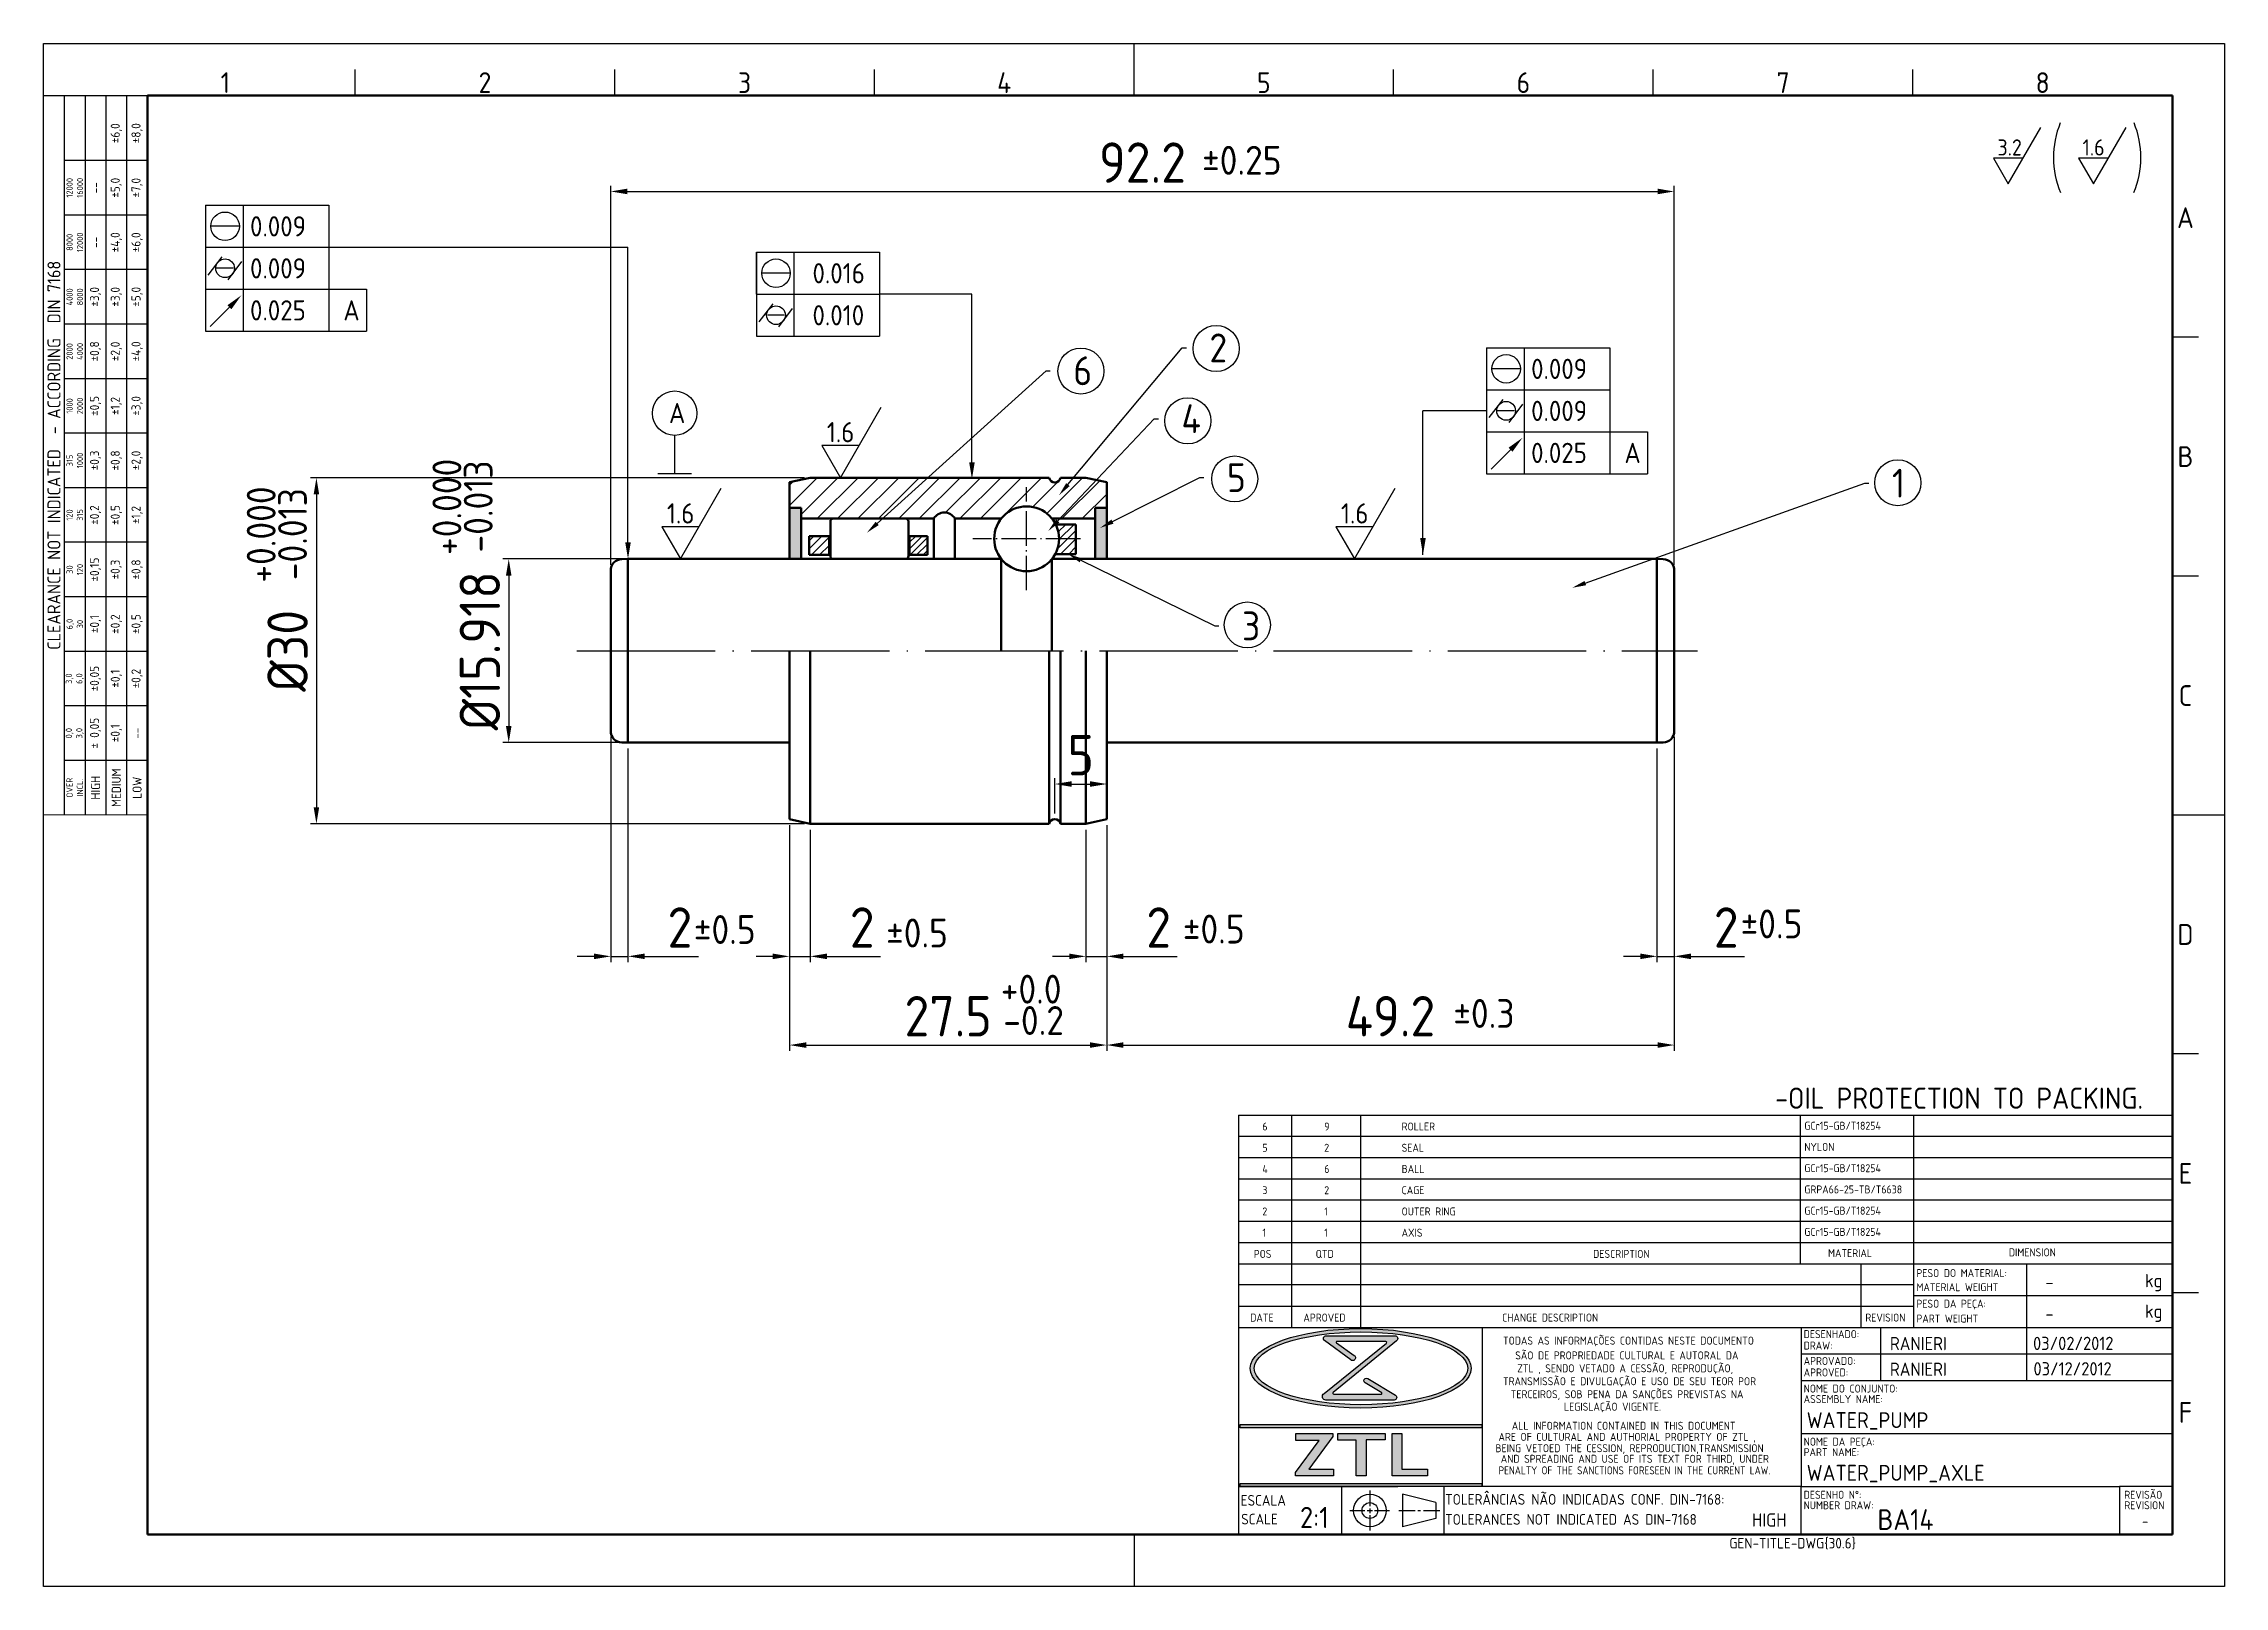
# Model space of a CAD drawing. Extents: x 8 to 197, y 6 to 139.
import ezdxf
from ezdxf import colors
from ezdxf.entities.mleader import LeaderData, LeaderLine
from ezdxf.enums import TextEntityAlignment as Align
from ezdxf.math import Vec2, Vec3

# ---------------------------------------------------------------- set-up
doc = ezdxf.new("R2010")
doc.units = 0
doc.header["$LTSCALE"] = 0.5
doc.linetypes.add('ACAD_ISO04W100', pattern=[30, 24, -3, 0, -3])
doc.layers.get('0').update_dxf_attribs({"linetype": 'CONTINUOUS'})
doc.layers.get('Defpoints').update_dxf_attribs({"linetype": 'CONTINUOUS'})
for name, color, linetype, lineweight in [('AM_0', 7, 'CONTINUOUS', 50), ('AM_5', 3, 'CONTINUOUS', 25), ('AM_7', 4, 'ACAD_ISO04W100', 25), ('AM_8', 1, 'CONTINUOUS', 25), ('AM_BOR', 7, 'CONTINUOUS', 50)]:
    doc.layers.add(name, color=color, linetype=linetype, lineweight=lineweight)
doc.styles.add('ACISOTS', font='isocp.shx', dxfattribs={"height": 1})
doc.styles.get("Standard").update_dxf_attribs({"font": 'ISOCP.SHX'})
doc.dimstyles.new('AM_ISO', dxfattribs={"dimtxt": 3.5, "dimasz": 2.5, "dimexe": 1, "dimexo": 1, "dimgap": 1.5, "dimtad": 1, "dimdsep": 46, "dimtxsty": 'Standard', "dimcen": 0, "dimclrd": 256, "dimclre": 256, "dimclrt": 2, "dimadec": 0, "dimazin": 2, "dimtp": 0.1, "dimtm": 0.1, "dimtfac": 0.71, "dimtdec": 3, "dimtmove": 0, "dimatfit": 3, "dimfxl": 1, "dimlwd": -1, "dimlwe": -1, "dimarcsym": 0})

msp = doc.modelspace()

# ---------------------------------------------------------------- texts
at = {"layer": 'AM_5', "attachment_point": 1}
for s, insert, char_height in [('%%P0.25', (108.8032921723028, 130.4569867322251), 2.5), ('3.2', (177.7563078477225, 131.0225542291044), 1.4), ('1.6', (185.1326257128083, 131.0225542291044), 1.4), ('0.009', (26.27810101952079, 124.3614228850319), 1.75), ('0.009', (26.27810101952079, 120.7214228850319), 1.75), (' 0.016', (74.03426451113646, 120.2960186366571), 1.75), ('0.025', (26.27810101952079, 117.0814228850318), 1.75), ('A', (34.36712532706369, 117.0814228850318), 1.75), (' 0.010', (74.03426451113646, 116.6560186366571), 1.75), ('0.009', (137.3284485435117, 112.0104372091782), 1.75), ('A', (62.59452670687708, 108.1821433010568), 1.75), ('0.009', (137.3284485435117, 108.3704372091781), 1.75), ('1.6', (76.2763347908774, 106.5251211214934), 1.75), ('0.025', (137.3284485435117, 104.7304372091781), 1.75), ('A', (145.4174728510546, 104.7304372091781), 1.75), ('1.6', (62.41116098666143, 99.48412112149339), 1.75), ('1.6', (120.8419199739301, 99.4841211214934), 1.75), ('%%P0.5', (155.4880163855811, 64.28978436234097), 2.5), ('%%P0.5', (64.74492032600553, 63.80516672379923), 2.5), ('%%P0.5', (81.41168985488834, 63.50233867686245), 2.5), ('%%P0.5', (107.1342146372181, 63.84205376674042), 2.5), ('+0.0', (91.35685680925519, 58.6364273880577), 2.5), ('-0.2', (91.57313150101481, 55.92023172510021), 2.5), ('%%P0.3', (130.5812386270052, 56.52911885602025), 2.5)]:
    msp.add_mtext_dynamic_manual_height_columns(s, width=5.488309595672263, gutter_width=10, heights=[0], dxfattribs=dict(at, insert=insert, char_height=char_height))
at = {"layer": 'AM_5', "char_height": 2.5, "attachment_point": 1, "rotation": 90}
for s, insert in [('+0.000', (42.09177153216024, 95.00885684860499)), ('-0.013', (44.80796719511773, 95.22513154036461)), ('+0.000', (25.99530552220619, 92.61012238572995)), ('-0.013', (28.71150118516368, 92.82639707748957))]:
    msp.add_mtext_dynamic_manual_height_columns(s, width=5.488309595672263, gutter_width=10, heights=[0], dxfattribs=dict(at, insert=insert))
at = {"layer": 'AM_8'}
msp.add_text('-OIL PROTECTION TO PACKING.', height=1.84, dxfattribs=at).set_placement((158.4804960760518, 47.01842981337213))
at = {"layer": 'AM_8', "color": 135}
for s, height, p in [('6', 0.69, (114.0325119094236, 45.14001989485665)), ('9', 0.69, (119.3978602638408, 45.14001989485665)), ('                    ROLLER', 0.69, (118.2150162865091, 45.14001989485665)), ('GCr15-GB/T18254', 0.69, (161.0153195075857, 45.20761983196834)), ('5', 0.69, (114.0325119094236, 43.30001989485666)), ('2', 0.69, (119.3978602638408, 43.30001989485666)), ('                    SEAL', 0.69, (118.2150162865091, 43.30001989485666)), ('NYLON', 0.69, (161.0153195075857, 43.36761983196836)), ('4', 0.69, (114.0325119094236, 41.46001989485667)), ('6', 0.69, (119.3978602638408, 41.46001989485667)), ('                    BALL', 0.69, (118.2150162865091, 41.46001989485667)), ('GCr15-GB/T18254', 0.69, (161.0153195075857, 41.52761983196836)), ('3', 0.69, (114.0325119094236, 39.62001989485667)), ('2', 0.69, (119.3978602638408, 39.62001989485667)), ('                    CAGE', 0.69, (118.2150162865091, 39.62001989485667)), ('GRPA66-25-TB/T6638', 0.69, (161.0153195075857, 39.68761983196838)), ('2', 0.69, (114.0325119094236, 37.78001989485666)), ('1', 0.69, (119.3978602638408, 37.78001989485666)), ('                    OUTER RING', 0.69, (118.2150162865091, 37.78001989485666)), ('GCr15-GB/T18254', 0.69, (161.0153195075857, 37.84761983196836)), ('1', 0.69, (114.0325119094236, 35.94001989485667)), ('1', 0.69, (119.3978602638408, 35.94001989485667)), ('                    AXIS', 0.69, (118.2150162865091, 35.94001989485667)), ('GCr15-GB/T18254', 0.69, (161.0153195075857, 36.00761983196836)), ('POS', 0.69, (113.2864005974834, 34.10001989485666)), ('QTD', 0.69, (118.6517489519006, 34.10001989485666)), ('                    DESCRIPTION', 0.69, (134.8159983630662, 34.10001989485666)), ('MATERIAL', 0.69, (163.0671274107165, 34.16761983196836)), ('DIMENSION', 0.69, (178.7430365623991, 34.23497949049347)), ('PESO DO MATERIAL:', 0.69, (170.7301563760274, 32.43867696353402)), ('kg', 1.15, (190.5474789785885, 31.55660522421314)), ('MATERIAL WEIGHT', 0.69, (170.7301563760274, 31.21661130233112)), ('PESO DA PEÇA:', 0.69, (170.7301563760274, 29.78685470618082)), ('DATE', 0.69, (112.9834336540465, 28.58001989485667)), ('APROVED', 0.69, (117.5910278191128, 28.58001989485667)), ('CHANGE DESCRIPTION', 0.69, (134.8159983630662, 28.58001989485667)), ('REVISION', 0.69, (166.3013414710558, 28.58001989485667)), ('PART WEIGHT', 0.69, (170.7301563760274, 28.49918909290581)), ('kg', 1.15, (190.5474789785885, 28.90340551248801)), ('TODAS AS INFORMAÇÕES CONTIDAS NESTE DOCUMENTO', 0.69, (134.8935154592509, 26.58434120918179)), ('DESENHADO:', 0.69, (160.9561282819266, 27.14987769989751)), ('DRAW:', 0.69, (160.9561282819266, 26.15741179324012)), ('SÃO DE PROPRIEDADE CULTURAL E AUTORAL DA', 0.69, (135.9502366404535, 25.30875776495711)), ('ZTL , SENDO VETADO A CESSÃO, REPRODUÇÃO,', 0.69, (136.1263571310663, 24.18624450188619)), ('APROVADO:', 0.69, (160.9561282819266, 24.82605504749112)), ('TRANSMISSÃO E DIVULGAÇÃO E USO DE SEU TEOR POR', 0.69, (134.8935154592509, 23.06373108340158)), ('TERCEIROS, SOB PENA DA SANÇÕES PREVISTAS NA', 0.69, (135.5627721150258, 21.94121766491698)), ('APROVED:', 0.69, (160.9561282819266, 23.83358914083372)), ('NOME DO CONJUNTO:', 0.69, (160.9561282819266, 22.42961318488754)), ('LEGISLAÇÃO VIGENTE.', 0.69, (140.1771218688278, 20.8603049097147)), ('ASSEMBLY NAME:', 0.69, (160.9561282819266, 21.52105296143884)), ('ARE OF CULTURAL AND AUTHORIAL PROPERTY OF ZTL ,', 0.69, (134.5030033646901, 18.24549503804773)), ('ALL INFORMATION CONTAINED IN THIS DOCUMENT', 0.69, (135.6543440346601, 19.20966897510784)), ('BEING VETOED THE CESSION, REPRODUCTION,TRANSMISSION', 0.69, (134.234156507879, 17.26379075053947)), ('AND SPREADING AND USE OF ITS TEXT FOR THIRD, UNDER', 0.69, (134.69974848874, 16.34645180895815)), ('NOME DA PEÇA:', 0.69, (160.9561282819266, 17.82961318488755)), ('PART NAME:', 0.69, (160.9561282819266, 16.92105296143884)), ('ESCALA', 0.9199999999999999, (112.1520351152951, 12.63103496350517)), ('TOLERÂNCIAS NÃO INDICADAS CONF. DIN-7168:', 0.9199999999999999, (129.8768951376144, 12.71671378337625)), ('DESENHO N%%d:', 0.69, (160.9561282819266, 13.22961318488755)), ('REVISÃO', 0.69, (188.7501153577017, 13.22961318488755)), ('SCALE', 0.9199999999999999, (112.1950105140358, 11.00548282222067)), ('2:1', 1.84, (117.2985575235823, 10.68656361687725)), ('TOLERANCES NOT INDICATED AS DIN-7168', 0.9199999999999999, (129.8768951376144, 10.9802414808772)), ('NUMBER DRAW:', 0.69, (160.9561282819266, 12.32105296143884)), ('REVISION', 0.69, (188.7501153577017, 12.32105296143884))]:
    msp.add_text(s, height=height, dxfattribs=at).set_placement(p)
at = {"layer": 'AM_8', "color": 135, "width": 0.95}
msp.add_text('PENALTY OF THE SANCTIONS FORESEEN IN THE CURRENT LAW.', height=0.69, dxfattribs=at).set_placement((134.5002835493976, 15.3447114365004))
at = {"layer": 'AM_8', "color": 135}
for p in [(181.9127016102684, 32.00119057640106), (181.9127016102684, 29.26440023861582)]:
    msp.add_attdef('-', text='', height=1.15, dxfattribs=at).set_placement(p, align=Align.MIDDLE_LEFT)
for tag, p, height in [('RANIERI', (168.4307541866868, 26.10305056861435), 1.15), ('03/02/2012', (180.8398987842437, 26.11662965397841), 1.15), ('RANIERI', (168.4298248954894, 23.8775579627152), 1.15), ('03/12/2012', (180.8768919941918, 23.91574579513883), 1.15), ('WATER_PUMP', (161.2160289440694, 19.35012329526743), 1.38), ('WATER_PUMP_AXLE', (161.2160289440694, 14.78503310864989), 1.38), ('BA14', (167.3548688121477, 10.52366307235633), 1.799111111111111)]:
    msp.add_attdef(tag, p, '', height=height, dxfattribs=at)
for tag, height, p in [('HIGH', 1.15, (157.9746708532161, 11.38973251684127)), ('-', 0.8995555555555556, (190.5595065464163, 11.28385728933194))]:
    msp.add_attdef(tag, text='', height=height, dxfattribs=at).set_placement(p, align=Align.MIDDLE_CENTER)
at = {"layer": 'AM_8', "color": 135, "style": 'ACISOTS'}
msp.add_attdef('GEN-TITLE-DWG{30.6}', (154.5160976434237, 8.918001705746688), '', height=0.9199999999999999, dxfattribs=at)

# ---------------------------------------------------------------- blocks, each defined once
blk = doc.blocks.new('A3 ZTL')
for p, q in [((19.56947162426601, 280.8219178082171), (19.56947162426601, 9.784735812133079)), ((401.174168297453, 280.8219178082171), (19.56947162426601, 280.8219178082171)), ((401.174168297453, 9.784735812133079), (401.174168297453, 280.8219178082171)), ((19.56947162426601, 9.784735812133079), (401.174168297453, 9.784735812133079))]:
    blk.add_line(p, q)
at = {"layer": 'AM_BOR', "color": 135, "lineweight": 25}
for p, q in [((0, 5.684341886080801e-14), (0, 290.6066536203501)), ((0, 290.6066536203501), (410.9589041095861, 290.6066536203501)), ((205.4794520547931, 280.8219178082171), (205.4794520547931, 290.6066536203501)), ((410.9589041095861, 290.6066536203501), (410.9589041095861, 5.684341886080801e-14)), ((58.70841487279802, 280.8219178082171), (58.70841487279802, 285.7142857142836)), ((107.632093933463, 280.8219178082171), (107.632093933463, 285.7142857142836)), ((156.555772994128, 280.8219178082171), (156.555772994128, 285.7142857142836)), ((254.4031311154581, 280.8219178082171), (254.4031311154581, 285.7142857142836)), ((303.326810176123, 280.8219178082171), (303.326810176123, 285.7142857142836)), ((352.250489236788, 280.8219178082171), (352.250489236788, 285.7142857142836)), ((3.913894324855534, 145.303326810175), (3.913894324853203, 280.8219178082171)), ((7.827788649706406, 280.8219178082171), (7.827788649708737, 145.3033268101751)), ((11.74168297455961, 280.8219178082171), (11.74168297456194, 145.3033268101751)), ((15.65557729941514, 145.3033268101751), (15.65557729941281, 280.8219178082171)), ((19.56947162426621, 268.5909980430509), (3.91389432485343, 268.5909980430507)), ((19.56947162426644, 258.3170254403113), (3.913894324853658, 258.3170254403111)), ((19.56947162426655, 248.0430528375717), (3.913894324853771, 248.0430528375713)), ((19.56947162426678, 237.7690802348319), (3.91389432485397, 237.7690802348317)), ((406.0665362035195, 235.3228962817988), (401.174168297453, 235.3228962817988)), ((19.56947162426701, 227.4951076320925), (3.913894324854198, 227.4951076320921)), ((19.56947162426712, 217.2211350293527), (3.913894324854311, 217.2211350293525)), ((19.56947162426735, 206.9471624266131), (3.913894324854539, 206.9471624266129)), ((19.56947162426746, 196.6731898238735), (3.913894324854652, 196.6731898238733)), ((406.0665362035195, 190.313111545987), (401.174168297453, 190.313111545987)), ((19.56947162426766, 186.3992172211339), (3.91389432485488, 186.3992172211337)), ((19.56947162426778, 176.1252446183943), (3.913894324854994, 176.1252446183938)), ((19.56947162426789, 165.8512720156544), (3.913894324855107, 165.8512720156542)), ((19.56947162426812, 155.5772994129149), (3.913894324855306, 155.5772994129146)), ((401.174168297453, 145.3033268101751), (410.9589041095861, 145.3033268101751)), ((406.0665362035195, 100.2935420743633), (401.174168297453, 100.2935420743633)), ((406.0665362035195, 55.28375733855154), (401.174168297453, 55.28375733855154)), ((205.4794520547931, 9.784735812133079), (205.4794520547931, 5.684341886080801e-14)), ((410.9589041095861, 5.684341886080801e-14), (0, 5.684341886080801e-14))]:
    blk.add_line(p, q, dxfattribs=at)
blk.add_lwpolyline([(19.56947162426835, 145.3033268101756), (2.347899652477281e-12, 145.3033268101749), (-2.546407529280259e-12, 280.8219178082169), (19.56947162426601, 280.8219178082171)], close=True, dxfattribs=at)
at = {"layer": 'AM_BOR', "color": 135, "lineweight": 25, "style": 'ACISOTS'}
for s, p in [('1', (34.24657534246552, 283.2681017612505)), ('2', (83.17025440313051, 283.2681017612505)), ('3', (132.0939334637955, 283.2681017612505)), ('4', (181.0176125244605, 283.2681017612505)), ('5', (229.9412915851255, 283.2681017612505)), ('6', (278.8649706457905, 283.2681017612505)), ('7', (327.7886497064555, 283.2681017612505)), ('8', (376.7123287671206, 283.2681017612505)), ('A', (403.6203522504863, 257.8277886497048)), ('B', (403.6203522504863, 212.8180039138928)), ('C', (403.6203522504863, 167.808219178081)), ('D', (403.6203522504863, 122.7984344422692)), ('E', (403.6203522504863, 77.78864970645742)), ('F', (403.6203522504863, 32.7788649706456))]:
    blk.add_text(s, height=3.9138943248532, dxfattribs=at).set_placement(p, align=Align.MIDDLE)
at = {"layer": 'AM_BOR', "color": 135, "lineweight": 25, "attachment_point": 5}
for s, insert, char_height, width, rotation in [('±6,0', (13.69863013698632, 273.7279843444209), 1.712328767123275, 10.27397260273965, 90.00000000000097), ('±8,0', (17.61252446183953, 273.7279843444209), 1.712328767123275, 10.27397260273965, 90.00000000000097), ('12000\\P16000', (5.870841487280257, 263.4540117416808), 1.17416829745596, 10.27397260273965, 90.00000000000097), ('--', (9.784735812133347, 263.454011741681), 1.712328767123275, 10.27397260273965, 90.00000000000097), ('±5,0', (13.69863013698655, 263.454011741681), 1.712328767123275, 10.27397260273965, 90.00000000000097), ('±7,0', (17.61252446183975, 263.4540117416813), 1.712328767123275, 10.27397260273965, 90.00000000000097), ('8000\\P12000', (5.870841487280369, 253.1800391389412), 1.17416829745596, 10.27397260273962, 90.00000000000097), ('±4,0', (13.69863013698677, 253.1800391389414), 1.712328767123275, 10.27397260273965, 90.00000000000097), ('±6,0', (17.61252446183997, 253.1800391389414), 1.712328767123275, 10.27397260273965, 90.00000000000097), ('--', (9.784735812133567, 253.1800391389414), 1.712328767123275, 10.27397260273965, 90.00000000000097), ('{\\Fisocp.shx|c0;CLEARANCE NOT INDICATED  - ACCORDING  DIN 7168}', (1.956947162427836, 213.0626223091959), 2.44618395303325, 135.518590998042, 90.00000000000095), ('4000\\P8000', (5.870841487280591, 242.9060665362016), 1.17416829745596, 10.27397260273965, 90.00000000000097), ('±3,0', (9.78473581213368, 242.9060665362016), 1.712328767123275, 10.27397260273965, 90.00000000000097), ('±3,0', (13.69863013698688, 242.9060665362018), 1.712328767123275, 10.27397260273965, 90.00000000000097), ('±5,0', (17.61252446184008, 242.9060665362018), 1.712328767123275, 10.27397260273965, 90.00000000000097), ('±0,8', (9.784735812133901, 232.632093933462), 1.712328767123275, 10.27397260273965, 90.00000000000097), ('±2,0', (13.6986301369871, 232.6320939334622), 1.712328767123275, 10.27397260273965, 90.00000000000097), ('±4,0', (17.61252446184031, 232.6320939334622), 1.712328767123275, 10.27397260273965, 90.00000000000097), ('2000\\P4000', (5.870841487280702, 232.632093933462), 1.17416829745596, 10.27397260273954, 90.00000000000097), ('1000\\P2000', (5.870841487280813, 222.3581213307224), 1.17416829745596, 10.27397260273965, 90.00000000000097), ('±0,5', (9.784735812134015, 222.3581213307224), 1.712328767123275, 10.27397260273965, 90.00000000000097), ('±1,2', (13.69863013698721, 222.3581213307226), 1.712328767123275, 10.27397260273965, 90.00000000000097), ('±3,0', (17.61252446184042, 222.3581213307226), 1.712328767123275, 10.27397260273965, 90.00000000000097), ('±0,3', (9.784735812134235, 212.0841487279828), 1.712328767123275, 10.27397260273965, 90.00000000000097), ('±0,8', (13.69863013698744, 212.0841487279828), 1.712328767123275, 10.27397260273965, 90.00000000000097), ('±2,0', (17.61252446184064, 212.084148727983), 1.712328767123275, 10.27397260273965, 90.00000000000097), ('315\\P1000', (5.870841487281035, 212.0841487279828), 1.17416829745596, 10.27397260273965, 90.00000000000097), ('120\\P315', (5.870841487281259, 201.8101761252432), 1.17416829745596, 10.27397260273965, 90.00000000000097), ('±0,2', (9.784735812134349, 201.8101761252432), 1.712328767123275, 10.27397260273965, 90.00000000000097), ('±0,5', (13.69863013698755, 201.8101761252432), 1.712328767123275, 10.27397260273965, 90.00000000000097), ('±1,2', (17.61252446184075, 201.8101761252432), 1.712328767123275, 10.27397260273965, 90.00000000000097), ('±0,15', (9.784735812134569, 191.5362035225036), 1.712328767123275, 10.27397260273965, 90.00000000000097), ('±0,3', (13.69863013698777, 191.5362035225036), 1.712328767123275, 10.27397260273965, 90.00000000000097), ('±0,8', (17.61252446184097, 191.5362035225036), 1.712328767123275, 10.27397260273965, 90.00000000000097), ('30\\P120', (5.870841487281481, 191.5362035225033), 1.17416829745596, 10.2739726027396, 90.00000000000097), ('6,0\\P30', (5.870841487281591, 181.2622309197637), 1.17416829745596, 10.27397260273965, 90.00000000000097), ('±0,1', (9.784735812134683, 181.262230919764), 1.712328767123275, 10.27397260273965, 90.00000000000097), ('±0,2', (13.69863013698788, 181.262230919764), 1.712328767123275, 10.27397260273965, 90.00000000000097), ('±0,5', (17.61252446184108, 181.262230919764), 1.712328767123275, 10.27397260273965, 90.00000000000097), ('±0,05', (9.784735812134903, 170.9882583170241), 1.712328767123275, 10.27397260273965, 90.00000000000097), ('±0,2', (17.61252446184131, 170.9882583170244), 1.712328767123275, 10.27397260273965, 90.00000000000097), ('3,0\\P6,0', (5.870841487281703, 170.9882583170241), 1.17416829745596, 10.27397260273965, 90.00000000000097), ('±0,1', (13.6986301369881, 170.9882583170244), 1.712328767123275, 10.27397260273965, 90.00000000000097), ('0,0\\P3,0', (5.870841487281815, 160.7142857142844), 1.17416829745596, 10.27397260273965, 90.00000000000097), ('± 0,05', (9.784735812135013, 160.7142857142845), 1.712328767123275, 10.27397260273965, 90.00000000000097), ('\\pt4.69206;±0,1', (13.69863013698822, 160.7142857142845), 1.712328767123275, 10.27397260273965, 90.00000000000097), ('--', (17.61252446184142, 160.7142857142846), 1.712328767123275, 10.27397260273965, 90.00000000000097), ('{\\Fisocp.shx|c0;OVER\\PINCL.}', (5.870841487282037, 150.4403131115448), 1.17416829745596, 10.27397260273965, 90.00000000000095), ('HIGH', (9.784735812135237, 150.440313111545), 1.712328767123275, 10.27397260273943, 90.00000000000095), ('MEDIUM', (13.69863013698844, 150.440313111545), 1.712328767123275, 10.2739726027396, 90.00000000000095), ('LOW', (17.61252446184175, 150.4403131115452), 1.712328767123275, 10.27397260273932, 90.00000000000095)]:
    blk.add_mtext(s, dxfattribs=dict(at, insert=insert, char_height=char_height, width=width, rotation=rotation))
blk = doc.blocks.new('*D53')
at = {"layer": 'AM_5', "transparency": 16777216}
for p, q in [((58.54134720783202, 94.66340739042113), (48.20086591155491, 94.66340739042113)), ((48.70086591155491, 93.21340739042112), (48.70086591155491, 80.19540739042111)), ((58.54134720783205, 78.74540739042111), (48.2008659115549, 78.74540739042111))]:
    blk.add_line(p, q, dxfattribs=at)
at = {"layer": 'AM_5', "lineweight": 25, "transparency": 16777216}
for points in [[(48.45919924488824, 93.21340739042112), (48.94253257822157, 93.21340739042112), (48.70086591155491, 94.66340739042113)], [(48.45919924488824, 80.19540739042111), (48.94253257822157, 80.19540739042111), (48.7008659115549, 78.74540739042111)]]:
    blk.add_solid(points, dxfattribs=at)
at = {"layer": 'Defpoints', "color": 0, "lineweight": 25, "transparency": 16777216}
for p in [(59.04134720783202, 94.66340739042113), (48.7008659115549, 78.74540739042111), (59.04134720783205, 78.74540739042111)]:
    blk.add_point(p, dxfattribs=at)
at = {"layer": 'AM_5', "lineweight": 25, "transparency": 16777216, "insert": (46.20086591155489, 86.70440739042112), "char_height": 3.5, "attachment_point": 5, "rotation": 90}
blk.add_mtext('%%C15.918', dxfattribs=at)
blk = doc.blocks.new('*D54')
at = {"layer": 'AM_5', "transparency": 16777216}
for p, q in [((74.341347207832, 101.7044073904211), (31.53203395235978, 101.7044073904211)), ((32.03203395235978, 100.2544073904211), (32.03203395235977, 73.15440739042114)), ((74.34134720783214, 71.70440739042114), (31.53203395235977, 71.70440739042115))]:
    blk.add_line(p, q, dxfattribs=at)
at = {"layer": 'AM_5', "lineweight": 25, "transparency": 16777216}
for points in [[(31.79036728569311, 100.2544073904211), (32.27370061902644, 100.2544073904211), (32.03203395235978, 101.7044073904211)], [(31.7903672856931, 73.15440739042116), (32.27370061902644, 73.15440739042114), (32.03203395235977, 71.70440739042114)]]:
    blk.add_solid(points, dxfattribs=at)
at = {"layer": 'Defpoints', "color": 0, "lineweight": 25, "transparency": 16777216}
for p in [(74.841347207832, 101.7044073904211), (32.03203395235977, 71.70440739042114), (74.84134720783214, 71.70440739042114)]:
    blk.add_point(p, dxfattribs=at)
at = {"layer": 'AM_5', "lineweight": 25, "transparency": 16777216, "insert": (29.53203395235976, 86.70440739042115), "char_height": 3.5, "attachment_point": 5, "rotation": 90}
blk.add_mtext('%%C30', dxfattribs=at)
blk = doc.blocks.new('*D55')
at = {"layer": 'AM_5', "transparency": 16777216}
for p, q in [((96.04134720783202, 72.62159981294246), (96.04134720783202, 75.66055943242111)), ((97.49134720783202, 75.16055943242111), (99.09134720783202, 75.16055943242111))]:
    blk.add_line(p, q, dxfattribs=at)
at = {"layer": 'AM_5', "lineweight": 25, "transparency": 16777216}
for points in [[(97.49134720783202, 75.40222609908777), (97.49134720783202, 74.91889276575445), (96.04134720783202, 75.16055943242111)], [(99.09134720783202, 75.40222609908777), (99.09134720783202, 74.91889276575445), (100.541347207832, 75.16055943242111)]]:
    blk.add_solid(points, dxfattribs=at)
at = {"layer": 'Defpoints', "color": 0, "lineweight": 25, "transparency": 16777216}
for p in [(100.541347207832, 75.16055943242111), (100.541347207832, 75.16055943242111), (96.04134720783202, 72.12159981294246)]:
    blk.add_point(p, dxfattribs=at)
at = {"layer": 'AM_5', "lineweight": 25, "transparency": 16777216, "insert": (98.29134720783202, 77.66055943242111), "char_height": 3.5, "attachment_point": 5}
blk.add_mtext('5', dxfattribs=at)
blk = doc.blocks.new('*D56')
at = {"layer": 'AM_5', "transparency": 16777216}
for p, q in [((57.54134720783199, 79.25884314369655), (57.54134720783199, 59.72861232788796)), ((59.04134720783205, 78.24540739042111), (59.04134720783205, 59.72861232788796)), ((56.09134720783199, 60.22861232788796), (54.64134720783199, 60.22861232788796)), ((57.54134720783199, 60.22861232788796), (59.04134720783205, 60.22861232788796)), ((60.49134720783205, 60.22861232788796), (65.14043185350134, 60.22861232788796))]:
    blk.add_line(p, q, dxfattribs=at)
at = {"layer": 'AM_5', "lineweight": 25, "transparency": 16777216}
for points in [[(56.09134720783199, 60.47027899455463), (56.09134720783199, 59.98694566122129), (57.54134720783199, 60.22861232788796)], [(60.49134720783205, 60.47027899455463), (60.49134720783205, 59.98694566122129), (59.04134720783205, 60.22861232788796)]]:
    blk.add_solid(points, dxfattribs=at)
at = {"layer": 'Defpoints', "color": 0, "lineweight": 25, "transparency": 16777216}
for p in [(57.54134720783199, 79.75884314369655), (59.04134720783205, 78.74540739042111), (59.04134720783205, 60.22861232788796)]:
    blk.add_point(p, dxfattribs=at)
at = {"layer": 'AM_5', "lineweight": 25, "transparency": 16777216, "insert": (63.54088953066669, 62.72895681607694), "char_height": 3.5, "attachment_point": 5}
blk.add_mtext('2', dxfattribs=at)
blk = doc.blocks.new('*D57')
at = {"layer": 'AM_5', "transparency": 16777216}
for p, q in [((73.04134720783199, 71.60345778317843), (73.04134720783199, 59.72861232788796)), ((74.841347207832, 71.20440739042117), (74.841347207832, 59.72861232788796)), ((71.59134720783199, 60.22861232788796), (70.14134720783198, 60.22861232788796)), ((73.04134720783199, 60.22861232788796), (74.841347207832, 60.22861232788796)), ((76.291347207832, 60.22861232788796), (80.94043185350128, 60.22861232788796))]:
    blk.add_line(p, q, dxfattribs=at)
at = {"layer": 'AM_5', "lineweight": 25, "transparency": 16777216}
for points in [[(71.59134720783199, 60.47027899455463), (71.59134720783199, 59.98694566122129), (73.04134720783199, 60.22861232788796)], [(76.291347207832, 60.47027899455463), (76.291347207832, 59.98694566122129), (74.841347207832, 60.22861232788796)]]:
    blk.add_solid(points, dxfattribs=at)
at = {"layer": 'Defpoints', "color": 0, "lineweight": 25, "transparency": 16777216}
for p in [(73.04134720783199, 72.10345778317843), (74.841347207832, 71.70440739042117), (74.841347207832, 60.22861232788796)]:
    blk.add_point(p, dxfattribs=at)
at = {"layer": 'AM_5', "lineweight": 25, "transparency": 16777216, "insert": (79.34088953066664, 62.72895681607694), "char_height": 3.5, "attachment_point": 5}
blk.add_mtext('2', dxfattribs=at)
blk = doc.blocks.new('*D58')
at = {"layer": 'AM_5', "transparency": 16777216}
for p, q in [((98.74134720783182, 71.20440739042114), (98.74134720783182, 59.72861232788796)), ((100.541347207832, 71.60345778317843), (100.541347207832, 59.72861232788796)), ((97.29134720783182, 60.22861232788796), (95.84134720783182, 60.22861232788796)), ((98.74134720783182, 60.22861232788796), (100.541347207832, 60.22861232788796)), ((101.991347207832, 60.22861232788796), (106.6404318535013, 60.22861232788796))]:
    blk.add_line(p, q, dxfattribs=at)
at = {"layer": 'AM_5', "lineweight": 25, "transparency": 16777216}
for points in [[(97.29134720783182, 60.47027899455463), (97.29134720783182, 59.98694566122129), (98.74134720783182, 60.22861232788796)], [(101.991347207832, 60.47027899455463), (101.991347207832, 59.98694566122129), (100.541347207832, 60.22861232788796)]]:
    blk.add_solid(points, dxfattribs=at)
at = {"layer": 'Defpoints', "color": 0, "lineweight": 25, "transparency": 16777216}
for p in [(100.541347207832, 72.10345778317843), (98.74134720783182, 71.70440739042114), (100.541347207832, 60.22861232788796)]:
    blk.add_point(p, dxfattribs=at)
at = {"layer": 'AM_5', "lineweight": 25, "transparency": 16777216, "insert": (105.0408895306667, 62.72895681607694), "char_height": 3.5, "attachment_point": 5}
blk.add_mtext('2', dxfattribs=at)
blk = doc.blocks.new('*D59')
at = {"layer": 'AM_5', "transparency": 16777216}
for p, q in [((148.2413472078319, 78.2454073904211), (148.2413472078319, 59.72861232788796)), ((149.741347207832, 79.25884314369654), (149.741347207832, 59.72861232788796)), ((146.7913472078319, 60.22861232788796), (145.3413472078319, 60.22861232788796)), ((148.2413472078319, 60.22861232788796), (149.741347207832, 60.22861232788796)), ((151.191347207832, 60.22861232788796), (155.8404318535013, 60.22861232788796))]:
    blk.add_line(p, q, dxfattribs=at)
at = {"layer": 'AM_5', "lineweight": 25, "transparency": 16777216}
for points in [[(146.7913472078319, 60.47027899455463), (146.7913472078319, 59.98694566122129), (148.2413472078319, 60.22861232788796)], [(151.191347207832, 60.47027899455463), (151.191347207832, 59.98694566122129), (149.741347207832, 60.22861232788796)]]:
    blk.add_solid(points, dxfattribs=at)
at = {"layer": 'Defpoints', "color": 0, "lineweight": 25, "transparency": 16777216}
for p in [(149.741347207832, 79.75884314369654), (148.2413472078319, 78.7454073904211), (149.741347207832, 60.22861232788796)]:
    blk.add_point(p, dxfattribs=at)
at = {"layer": 'AM_5', "lineweight": 25, "transparency": 16777216, "insert": (154.2408895306667, 62.72895681607694), "char_height": 3.5, "attachment_point": 5}
blk.add_mtext('2', dxfattribs=at)
blk = doc.blocks.new('*D60')
at = {"layer": 'AM_5', "transparency": 16777216}
for p, q in [((73.04134720783199, 71.60345778317843), (73.04134720783199, 52.0419601286473)), ((100.541347207832, 71.60345778317843), (100.541347207832, 52.0419601286473)), ((74.49134720783199, 52.5419601286473), (99.09134720783202, 52.5419601286473))]:
    blk.add_line(p, q, dxfattribs=at)
at = {"layer": 'AM_5', "lineweight": 25, "transparency": 16777216}
for points in [[(74.49134720783199, 52.78362679531397), (74.49134720783199, 52.30029346198064), (73.04134720783199, 52.5419601286473)], [(99.09134720783202, 52.78362679531397), (99.09134720783202, 52.30029346198064), (100.541347207832, 52.5419601286473)]]:
    blk.add_solid(points, dxfattribs=at)
at = {"layer": 'Defpoints', "color": 0, "lineweight": 25, "transparency": 16777216}
for p in [(73.04134720783199, 72.10345778317843), (100.541347207832, 72.10345778317843), (100.541347207832, 52.5419601286473)]:
    blk.add_point(p, dxfattribs=at)
at = {"layer": 'AM_5', "lineweight": 25, "transparency": 16777216, "insert": (86.791347207832, 55.04230461683628), "char_height": 3.5, "attachment_point": 5}
blk.add_mtext('27.5', dxfattribs=at)
blk = doc.blocks.new('*D61')
at = {"layer": 'AM_5', "transparency": 16777216}
for p, q in [((149.741347207832, 78.75884314369654), (149.741347207832, 52.0419601286473)), ((100.541347207832, 71.60345778317843), (100.541347207832, 52.0419601286473)), ((101.991347207832, 52.5419601286473), (148.291347207832, 52.5419601286473))]:
    blk.add_line(p, q, dxfattribs=at)
at = {"layer": 'AM_5', "lineweight": 25, "transparency": 16777216}
for points in [[(101.991347207832, 52.78362679531397), (101.991347207832, 52.30029346198064), (100.541347207832, 52.5419601286473)], [(148.291347207832, 52.78362679531397), (148.291347207832, 52.30029346198064), (149.741347207832, 52.5419601286473)]]:
    blk.add_solid(points, dxfattribs=at)
at = {"layer": 'Defpoints', "color": 0, "lineweight": 25, "transparency": 16777216}
for p in [(149.741347207832, 79.25884314369654), (100.541347207832, 72.10345778317843), (149.741347207832, 52.5419601286473)]:
    blk.add_point(p, dxfattribs=at)
at = {"layer": 'AM_5', "lineweight": 25, "transparency": 16777216, "insert": (125.141347207832, 55.04315049512074), "char_height": 3.5, "attachment_point": 5}
blk.add_mtext('49.2', dxfattribs=at)
blk = doc.blocks.new('*D62')
at = {"layer": 'AM_5', "transparency": 16777216}
for p, q in [((57.54134720783199, 94.14997163714573), (57.54134720783199, 127.00688926886)), ((149.741347207832, 94.1499716371457), (149.741347207832, 127.00688926886)), ((58.99134720783199, 126.50688926886), (148.291347207832, 126.50688926886))]:
    blk.add_line(p, q, dxfattribs=at)
at = {"layer": 'AM_5', "lineweight": 25, "transparency": 16777216}
for points in [[(58.99134720783199, 126.7485559355267), (58.99134720783199, 126.2652226021934), (57.54134720783199, 126.50688926886)], [(148.291347207832, 126.7485559355267), (148.291347207832, 126.2652226021934), (149.741347207832, 126.50688926886)]]:
    blk.add_solid(points, dxfattribs=at)
at = {"layer": 'Defpoints', "color": 0, "lineweight": 25, "transparency": 16777216}
for p in [(149.741347207832, 126.50688926886), (57.54134720783199, 93.64997163714573), (149.741347207832, 93.6499716371457)]:
    blk.add_point(p, dxfattribs=at)
at = {"layer": 'AM_5', "lineweight": 25, "transparency": 16777216, "insert": (103.641347207832, 129.0080796353335), "char_height": 3.5, "attachment_point": 5}
blk.add_mtext('92.2', dxfattribs=at)

# ---------------------------------------------------------------- dimensions: what is measured, and where the dimension line sits
at = {"layer": 'AM_5', "lineweight": 25}
for base, p1, p2, text, picture, middle in [((149.741347207832, 126.50688926886), (57.54134720783199, 93.64997163714573), (149.741347207832, 93.6499716371457), '92.2', '*D62', (103.641347207832, 129.0080796353335)), ((59.04134720783205, 60.22861232788796), (57.54134720783199, 79.75884314369655), (59.04134720783205, 78.74540739042111), '2', '*D56', (63.54088953066669, 62.72895681607694)), ((100.541347207832, 75.16055943242111), (96.04134720783202, 72.12159981294246), (100.541347207832, 75.16055943242111), '5', '*D55', (98.29134720783202, 77.66055943242111)), ((149.741347207832, 60.22861232788796), (148.2413472078319, 78.7454073904211), (149.741347207832, 79.75884314369654), '2', '*D59', (154.2408895306667, 62.72895681607694)), ((149.741347207832, 52.5419601286473), (100.541347207832, 72.10345778317843), (149.741347207832, 79.25884314369654), '49.2', '*D61', (125.141347207832, 55.04315049512074)), ((74.841347207832, 60.22861232788796), (73.04134720783199, 72.10345778317843), (74.841347207832, 71.70440739042117), '2', '*D57', (79.34088953066664, 62.72895681607694)), ((100.541347207832, 52.5419601286473), (73.04134720783199, 72.10345778317843), (100.541347207832, 72.10345778317843), '27.5', '*D60', (86.791347207832, 55.04230461683628)), ((100.541347207832, 60.22861232788796), (98.74134720783182, 71.70440739042114), (100.541347207832, 72.10345778317843), '2', '*D58', (105.0408895306667, 62.72895681607694))]:
    dim = msp.add_linear_dim(base=base, p1=p1, p2=p2, text=text, dimstyle='AM_ISO', override={"dimscale": 0.5, "dimtxt": 7, "dimasz": 2.9, "dimdec": 0, "dimlfac": 0.4, "dimclrt": 256, "dimadec": 2, "dimtp": 0, "dimtm": 0.3, "dimtdec": 0}, dxfattribs=at)
    dim.commit()
    dim.dimension.update_dxf_attribs({"geometry": picture, "text_midpoint": middle})
for base, p1, p2, text, picture, middle in [((32.03203395235977, 71.70440739042114), (74.841347207832, 101.7044073904211), (74.84134720783214, 71.70440739042114), '%%C30', '*D54', (29.53203395235976, 86.70440739042115)), ((48.7008659115549, 78.74540739042111), (59.04134720783202, 94.66340739042113), (59.04134720783205, 78.74540739042111), '%%C15.918', '*D53', (46.20086591155489, 86.70440739042112))]:
    dim = msp.add_linear_dim(base=base, p1=p1, p2=p2, angle=90, text=text, dimstyle='AM_ISO', override={"dimscale": 0.5, "dimtxt": 7, "dimasz": 2.9, "dimdec": 0, "dimlfac": 0.4, "dimclrt": 256, "dimadec": 2, "dimtp": 0, "dimtm": 0.3, "dimtdec": 0}, dxfattribs=at)
    dim.commit()
    dim.dimension.update_dxf_attribs({"geometry": picture, "text_midpoint": middle})

# ---------------------------------------------------------------- hatches: boundary and pattern name
at = {"layer": 'AM_8'}
h = msp.add_hatch(dxfattribs=at)
h.set_pattern_fill('_U', color=256, scale=1.25, angle=45, style=0, pattern_type=0)
h.set_pattern_definition([(45, (-3.616760068963345, -2.110720358227695), (-0.8838834764831843, 0.8838834764831844), [])])
edge = h.paths.add_edge_path()
edge.add_line((73.04134720783199, 101.3053569976639), (73.04134720783199, 99.08371802919083))
edge.add_line((73.04134720783199, 99.08371802919083), (74.04134720783199, 99.08371802919083))
edge.add_line((74.04134720783199, 99.08371802919083), (74.04134720783199, 98.16340739042117))
edge.add_line((74.04134720783199, 98.16340739042117), (85.54540559363193, 98.16340739042117))
edge.add_arc((86.46571766796205, 97.61549742581249), 1.071064724223205, 30.767553375105592, 149.2324466248945, ccw=False)
edge.add_line((87.38602974229218, 98.16340739042117), (91.39735856687248, 98.16340739042117))
edge.add_arc((93.59459507635279, 96.41340739042116), 2.808976375584729, 38.535744122734286, 141.4642558772657, ccw=False)
edge.add_line((95.79183158583305, 98.16340739042117), (99.54134720783198, 98.16340739042117))
edge.add_line((99.54134720783202, 98.16340739042117), (99.54134720783202, 99.08371802919085))
edge.add_line((99.54134720783202, 99.08371802919085), (100.541347207832, 99.08371802919085))
edge.add_line((100.541347207832, 99.08371802919085), (100.541347207832, 101.3053569976639))
edge.add_line((100.541347207832, 101.3053569976639), (98.741347207832, 101.7044073904211))
edge.add_line((98.74134720783195, 101.7044073904211), (97.59567727824887, 101.7044073904211))
edge.add_arc((97.0956772782489, 101.7954331119955), 0.5082181440957609, 190.3177831507388, 349.6822168492612, ccw=False)
edge.add_line((96.5956772782489, 101.7044073904211), (74.841347207832, 101.7044073904211))
edge.add_line((74.841347207832, 101.7044073904211), (73.04134720783199, 101.3053569976639))
for color, points in [(256, [(73.04134720783199, 99.08371802919083), (73.04134720783199, 94.66340739042114), (74.04134720783199, 94.66340739042116), (74.04134720783199, 99.08371802919083)]), (256, [(99.54134720783202, 99.08371802919085), (99.54134720783202, 94.66340739042118), (100.541347207832, 94.66340739042117), (100.541347207832, 99.08371802919085)]), (135, [(112.0942762901992, 19.38359547994303), (133.0669288597493, 19.38359547994303), (133.0669288597493, 19.66170865847099), (112.0942762901992, 19.66170865847099)]), (135, [(116.8915702521314, 15.49853640574482), (116.8915702521314, 15.22291530236323), (120.2006305399726, 15.22291530236323), (120.2006305399726, 15.80478204272712), (118.0558688630511, 15.80478204272712), (120.1393515373971, 18.62224214374443), (120.1393515373971, 18.89786324712602), (116.9222097534192, 18.89786324712602), (116.9222097534192, 18.28537197316144), (118.9597329320322, 18.28537197316144)]), (135, [(120.5683035802197, 18.31599650676213), (122.1615552091677, 18.31599650676213), (122.1615552091677, 15.22291530236323), (123.0347792892582, 15.22291530236323), (123.0347792892582, 18.34662104036283), (124.6739894387335, 18.34662104036283), (124.6739894387335, 18.89786324712602), (120.5683035802197, 18.89786324712602)]), (135, [(128.3507232544247, 15.20760318605053), (128.3507232544247, 15.80478204272712), (126.1293635556881, 15.80478204272712), (126.1293635556881, 18.89786324712602), (125.27145898244, 18.89786324712602), (125.27145898244, 15.20760318605053)]), (135, [(133.0669288597493, 14.55693109362733), (112.0942762901992, 14.55693109362733), (112.0942762901992, 14.27881791509937), (133.0669288597493, 14.27881791509937)])]:
    msp.add_hatch(color=color, dxfattribs=at).paths.add_polyline_path(points)
h = msp.add_hatch(dxfattribs=at)
h.set_pattern_fill('_U', color=256, scale=0.5, angle=45, style=0, pattern_type=0)
h.set_pattern_definition([(45, (9.87717209898139, -6.110386149799751), (-0.3535533905932737, 0.3535533905932738), [])])
h.paths.add_polyline_path([(74.75772463715103, 96.63796261917554), (74.75772463715103, 95.01080609008426), (76.46915385321327, 95.01080609008434), (76.46915385321327, 96.63796261917554)])
h = msp.add_hatch(dxfattribs=at)
h.set_pattern_fill('_U', color=256, scale=0.4, angle=45, style=0, pattern_type=0)
h.set_pattern_definition([(45, (7.257425368491539, -6.110386149799751), (-0.282842712474619, 0.282842712474619), [])])
h.paths.add_polyline_path([(83.45236198693044, 96.63796261917554), (83.45236198693044, 95.01080609008426), (84.99173225203924, 95.01080609008399), (84.99173225203924, 96.63796261917554)])
h = msp.add_hatch(dxfattribs=at)
h.set_pattern_fill('_U', color=256, scale=0.5, angle=45, style=0, pattern_type=0)
h.set_pattern_definition([(45, (1.004292586667191, -6.110386149799751), (-0.3535533905932737, 0.3535533905932738), [])])
edge = h.paths.add_edge_path()
edge.add_line((97.87147259522067, 95.08172680343404), (97.87147259522067, 97.6602850065767))
edge.add_line((97.87147259522067, 97.6602850065767), (96.1116656929473, 97.6602850065767))
edge.add_arc((93.59459507635279, 96.41340739042116), 2.808976375584742, -28.299490524399005, 26.352368009985184, ccw=False)
edge.add_line((96.0678470030345, 95.08172680343404), (97.87147259522067, 95.08172680343404))
h = msp.add_hatch(color=135, dxfattribs=at)
edge = h.paths.add_edge_path()
edge.add_ellipse((122.5492248429474, 24.53198435984742), major_axis=(9.575739635081051, 0), ratio=0.3599074264618837, start_angle=191.4591559026164, end_angle=452.8175037975291)
edge.add_ellipse((122.5492248429474, 24.53198435984742), major_axis=(9.575739635081051, 0), ratio=0.3599074264618837, start_angle=92.8175037975291, end_angle=191.4591559026164)
edge = h.paths.add_edge_path(flags=16)
edge.add_ellipse((122.5787799154613, 24.53198435984742), major_axis=(9.250637250648639, 0), ratio=0.3406641629368743, start_angle=93.06698418125112, end_angle=371.4591559026165)
edge.add_ellipse((122.5787799154613, 24.53198435984742), major_axis=(9.250637250648639, 0), ratio=0.3406641629368743, start_angle=11.45915590261644, end_angle=93.06698418125112)
h = msp.add_hatch(color=135, dxfattribs=at)
edge = h.paths.add_edge_path()
edge.add_line((124.7807822680225, 26.71530012382619), (119.3908718737085, 22.35007926690857))
edge.add_arc((119.5345118763717, 22.08152748534906), 0.3045529670580355, 118.1409420618386, 270)
edge.add_line((119.5345118763717, 21.77697451829103), (125.4622467690206, 21.77697451829103))
edge.add_arc((125.4545328592667, 22.00140670676857), 0.2245647159028104, 271.9685258002675, 418.9108275581087)
edge.add_line((125.5704916796444, 22.19371599828906), (123.1702256133619, 23.64103047507896))
edge.add_arc((123.0566348541068, 23.45443996575312), 0.2184465123517048, 58.66818673949553, 238.8052457285299)
edge.add_line((122.9434907682978, 23.26757826661429), (124.3773494087923, 22.39938202412111))
edge.add_arc((124.3454153218955, 22.3543558121503), 0.05520095715089599, -90.0000000000017, 54.654466378775, ccw=False)
edge.add_line((124.3454153218955, 22.2991548549994), (120.2142775689848, 22.2991548549994))
edge.add_arc((120.226511128944, 22.37487652136254), 0.07670352499125666, 129.2363501875215, 260.8226179196582, ccw=False)
edge.add_line((120.1779945521265, 22.43428672688317), (125.6659628579889, 26.91596514475107))
edge.add_arc((125.5226671029491, 27.11268748657999), 0.2433790319380336, 306.0702039235753, 450.0000000000005)
edge.add_line((125.5226671029491, 27.35606651851803), (119.5716706279772, 27.35606651851803))
edge.add_arc((119.5623195301741, 27.12045379438709), 0.2357982162835929, 87.72721362459266, 233.7470792136513)
edge.add_line((119.422880076241, 26.93030270317446), (121.7087618242144, 25.25404567693037))
edge.add_arc((121.8563096112143, 25.44613504208677), 0.2422161713320389, 232.4713934687198, 414.7334021946169)
edge.add_line((121.9961608046401, 25.64389832824509), (120.4560164418371, 26.73303388707458))
edge.add_arc((120.486557447346, 26.79176132665741), 0.06619414760721119, 89.99999999999858, 242.5234665523123, ccw=False)
edge.add_line((120.486557447346, 26.85795547426462), (124.7428657815633, 26.85795547426462))
edge.add_arc((124.7298891917844, 26.77813981272297), 0.08086366124299682, -50.99642107156359, 80.76553650730273, ccw=False)

# ---------------------------------------------------------------- linework, layer by layer
at = {"layer": 'AM_0'}
for p, q in [((74.841347207832, 101.7044073904211), (73.04134720783199, 101.3053569976639)), ((73.04134720783199, 94.66340739042114), (73.04134720783199, 101.3053569976639)), ((74.841347207832, 101.7044073904211), (95.54134720783202, 101.7044073904211)), ((96.54134720783202, 101.7044073904211), (98.74134720783195, 101.7044073904211)), ((98.74134720783195, 101.7044073904211), (100.541347207832, 101.3053569976639)), ((100.541347207832, 101.3053569976639), (100.541347207832, 94.66340739042117)), ((73.04134720783199, 99.08371802919083), (74.04134720783199, 99.08371802919083)), ((74.04134720783199, 99.08371802919083), (74.04134720783199, 94.66340739042116)), ((100.541347207832, 99.08371802919085), (99.54134720783202, 99.08371802919085)), ((99.54134720783202, 99.08371802919085), (99.54134720783202, 94.66340739042118)), ((74.04134720783199, 98.16340739042117), (85.54540559363193, 98.16340739042117)), ((76.46915385321327, 96.63796261917554), (74.75772463715103, 96.63796261917554)), ((74.75772463715103, 96.63796261917554), (74.75772463715103, 95.01080609008426)), ((76.46915385321327, 95.01080609008434), (76.46915385321327, 96.63796261917554)), ((76.58667592845367, 96.63796261917554), (76.46915385321327, 96.63796261917554)), ((83.45236198693044, 96.63796261917554), (83.35819940646263, 96.63796261917554)), ((84.99173225203924, 96.63796261917554), (83.45236198693044, 96.63796261917554)), ((83.45236198693044, 96.63796261917554), (83.45236198693044, 95.01080609008426)), ((84.99173225203924, 95.01080609008399), (84.99173225203924, 96.63796261917554)), ((85.54540559363193, 98.16340739042116), (85.54540559363193, 94.66340739042117)), ((87.38602974229218, 98.16340739042117), (91.39735856687253, 98.16340739042117)), ((87.38602974229218, 98.16340739042117), (87.38602974229218, 94.66340739042117)), ((95.79183158583305, 98.16340739042117), (99.54134720783202, 98.16340739042117)), ((96.11166569294733, 97.6602850065767), (97.87147259522067, 97.6602850065767)), ((97.87147259522067, 97.6602850065767), (97.87147259522067, 95.08172680343404)), ((59.04134720783202, 94.66340739042113), (58.51517025952413, 94.64962896212126)), ((59.04134720783202, 94.66340739042113), (58.51517025952413, 94.64962896212126)), ((59.04134720783202, 94.66340739042113), (91.39735856687247, 94.66340739042117)), ((59.04134720783202, 94.66340739042113), (59.04134720783205, 78.74540739042111)), ((74.75772463715103, 95.01080609008426), (76.46915385321327, 95.01080609008434)), ((76.46915385321327, 95.01080609008434), (76.58667592845367, 95.01080609008434)), ((83.35819940646269, 95.01080609008434), (83.45236198693044, 95.01080609008434)), ((83.45236198693044, 95.01080609008426), (84.99173225203924, 95.01080609008399)), ((91.39735856687247, 94.66340739042117), (91.39735856687247, 86.70440739042114)), ((95.79183158583311, 94.66340739042118), (148.241347207832, 94.6634073904211)), ((95.79183158583311, 94.66340739042118), (95.79183158583311, 86.70440739042114)), ((97.87147259522067, 95.08172680343404), (96.0678470030345, 95.08172680343404)), ((148.241347207832, 94.6634073904211), (148.7675241561398, 94.64962896212123)), ((148.241347207832, 94.6634073904211), (148.2413472078319, 78.7454073904211)), ((57.54134720783199, 79.75884314369655), (57.54134720783199, 93.64997163714575)), ((149.741347207832, 93.6499716371457), (149.741347207832, 79.75884314369654)), ((73.04134720783199, 72.10345778317843), (73.04134720783199, 86.70440739042114)), ((74.84134720783209, 86.70440739042114), (74.84134720783214, 71.70440739042114)), ((95.54134720783196, 71.70440739042115), (95.54134720783196, 86.70440739042114)), ((96.54134720783196, 71.70440739042115), (96.54134720783196, 86.70440739042114)), ((98.74134720783195, 86.70440739042114), (98.74134720783195, 71.70440739042114)), ((100.541347207832, 86.70440739042114), (100.541347207832, 72.10345778317843)), ((59.04134720783202, 78.74540739042114), (58.51517025952413, 78.75918581872101)), ((73.04134720783202, 78.74540739042114), (59.04134720783202, 78.74540739042114)), ((148.241347207832, 78.74540739042112), (100.541347207832, 78.74540739042114)), ((148.241347207832, 78.74540739042112), (148.7675241561398, 78.759185818721)), ((74.841347207832, 71.70440739042117), (73.04134720783199, 72.10345778317843)), ((98.74134720783195, 71.70440739042117), (100.541347207832, 72.10345778317843)), ((95.54134720783196, 71.70440739042115), (74.841347207832, 71.70440739042117)), ((98.74134720783195, 71.70440739042114), (96.54134720783196, 71.70440739042115))]:
    msp.add_line(p, q, dxfattribs=at)
msp.add_lwpolyline([(76.83667592845367, 94.66340739042114), (83.10819940646269, 94.66340739042116, 0.414213562373095), (83.35819940646269, 94.91340739042116), (83.35819940646263, 97.91340739042117, 0.414213562373095), (83.10819940646263, 98.16340739042117), (76.83667592845367, 98.16340739042117, 0.414213562373095), (76.58667592845367, 97.91340739042117), (76.58667592845367, 94.91340739042114, 0.414213562373095)], format="xyb", close=True, dxfattribs=at)
msp.add_circle((93.59459507635279, 96.41340739042116), 2.808976375584734, dxfattribs=at)
for centre, radius, start, end in [((96.04134720783202, 101.7954331119955), 0.508218144095757, 190.3177831507386, 349.6822168492614), ((86.46571766796205, 97.61549742581249), 1.071064724223198, 30.76755337510472, 149.2324466248953), ((58.54134720783199, 93.64997163714573), 1, 91.49999999999946, 180), ((148.741347207832, 93.6499716371457), 1, 0, 88.50000000000053), ((58.54134720783199, 79.75884314369655), 1, 180, 268.5000000000006), ((148.741347207832, 79.75884314369654), 1, 271.4999999999994, 0), ((96.04134720783202, 71.6133816688467), 0.508218144095757, 10.31778315074536, 169.6822168492546)]:
    msp.add_arc(centre, radius, start, end, dxfattribs=at)
at = {"layer": 'AM_5', "lineweight": 25}
for p, q in [((178.6960433860444, 127.1659832442466), (181.5239511925567, 132.0640632442466)), ((186.0723612511302, 127.1659832442466), (188.9002690576425, 132.0640632442466)), ((179.9814560253682, 129.3923832442466), (177.4106307467206, 129.3923832442466)), ((177.4106307467206, 129.3923832442466), (178.6960433860444, 127.1659832442466)), ((187.357773890454, 129.3923832442466), (184.7869486118065, 129.3923832442466)), ((184.7869486118065, 129.3923832442466), (186.0723612511302, 127.1659832442466)), ((22.41557746055429, 125.3098676978721), (22.40422037088362, 114.3898676978719)), ((22.41557746055429, 125.3098676978721), (33.09897746055429, 125.3098676978721)), ((25.70016798068519, 114.3898676978719), (25.70016798068519, 125.3098676978721)), ((33.09897746055429, 125.3098676978721), (33.09897746055429, 121.669867697872)), ((25.35147615680094, 123.4896595808603), (22.87907714135588, 123.4896595808603)), ((22.41557746055429, 121.669867697872), (59.04134720783202, 121.669867697872)), ((22.41557746055429, 121.669867697872), (33.09897746055429, 121.669867697872)), ((33.09897746055429, 121.669867697872), (33.09897746055429, 114.3898676978719)), ((70.17174095216996, 121.2444634494973), (73.45633147230086, 121.2444634494973)), ((70.17174095216996, 121.2444634494973), (70.17174095216996, 117.6044634494972)), ((70.17174095216996, 121.2444634494973), (80.85514095216996, 121.2444634494973)), ((70.17174095216996, 121.2444634494973), (70.17174095216996, 113.9644634494972)), ((73.45633147230086, 113.9644634494972), (73.45633147230086, 121.2444634494973)), ((80.85514095216996, 121.2444634494973), (80.85514095216996, 117.6044634494972)), ((80.85514095216996, 121.2444634494973), (80.85514095216996, 117.6044634494972)), ((22.65432211426395, 119.2659269527292), (23.86238181936432, 120.8382143260145)), ((24.84967051730166, 119.8496595808603), (23.36892573295296, 119.8496595808603)), ((24.36796755572237, 118.8477717500412), (25.55856786632319, 120.4333210982725)), ((73.10763964841661, 119.4242553324856), (70.63524063297154, 119.4242553324856)), ((22.41557746055429, 118.029867697872), (36.38069978643199, 118.029867697872)), ((36.38069978643199, 118.029867697872), (36.38069978643199, 114.3898676978719)), ((70.17174095216996, 117.6044634494972), (80.85514095216996, 117.6044634494972)), ((80.85514095216996, 117.6044634494972), (80.85514095216996, 113.9644634494972)), ((88.85787190235794, 117.6044634494972), (80.85514095216996, 117.6044634494972)), ((80.85514095216996, 117.6044634494972), (80.85514095216996, 113.9644634494972)), ((70.41048560587961, 115.2005227043544), (71.61854531097998, 116.7728100776397)), ((72.60583400891733, 115.7842553324855), (71.12508922456863, 115.7842553324855)), ((72.12413104733804, 114.7823675016664), (73.31473135793885, 116.3679168498978)), ((22.41557746055429, 114.3898676978719), (36.38069978643199, 114.3898676978719)), ((70.17174095216996, 113.9644634494972), (80.85514095216996, 113.9644634494972)), ((133.4659249845452, 112.9588820220183), (133.4545678948745, 102.0388820220182)), ((133.4659249845452, 112.9588820220183), (144.1493249845452, 112.9588820220183)), ((136.7505155046761, 102.0388820220182), (136.7505155046761, 112.9588820220183)), ((144.1493249845452, 112.9588820220183), (144.1493249845452, 109.3188820220183)), ((136.4018236807919, 111.1386739050066), (133.9294246653468, 111.1386739050066)), ((77.45100421377984, 101.7044073904211), (80.98588897192022, 107.8270073904211)), ((133.4659249845452, 109.3188820220183), (144.1493249845452, 109.3188820220183)), ((133.7046696382549, 106.9149412768754), (134.9127293433552, 108.4872286501607)), ((135.4183150797133, 106.4967860741875), (136.6089153903141, 108.0823354224188)), ((144.1493249845452, 109.3188820220183), (144.1493249845452, 102.0388820220182)), ((133.4602464397099, 107.4988820220183), (127.9547219042206, 107.4988820220183)), ((135.9000180412926, 107.4986739050066), (134.4192732569439, 107.4986739050066)), ((63.08786015229776, 102.0735405167294), (63.08786015229776, 105.3682514642109)), ((79.05777001293455, 104.4874073904211), (75.84423841462512, 104.4874073904211)), ((75.84423841462512, 104.4874073904211), (77.45100421377984, 101.7044073904211)), ((133.4659249845452, 105.6788820220182), (147.4310473104229, 105.6788820220182)), ((147.4310473104229, 105.6788820220182), (147.4310473104229, 102.0388820220182)), ((61.63070899244147, 102.0735405167294), (64.54501131215406, 102.0735405167294)), ((63.58583040956387, 94.66340739042113), (67.12071516770425, 100.7860073904211)), ((122.0165893968325, 94.66340739042116), (125.5514741549729, 100.7860073904211)), ((133.4659249845452, 102.0388820220182), (147.4310473104229, 102.0388820220182)), ((65.19259620871858, 97.4464073904211), (61.97906461040915, 97.4464073904211)), ((61.97906461040915, 97.4464073904211), (63.58583040956387, 94.66340739042111)), ((123.6233551959872, 97.44640739042113), (120.4098235976778, 97.44640739042113)), ((120.4098235976778, 97.44640739042113), (122.0165893968325, 94.66340739042114))]:
    msp.add_line(p, q, dxfattribs=at)
at = {"layer": 'AM_5'}
for p, q in [((59.04134720783202, 96.11340739042113), (59.04134720783202, 121.669867697872)), ((88.85787190235794, 103.0422253537176), (88.85787190235794, 117.6044634494972)), ((24.49635821677816, 116.4820055437664), (22.80801387571239, 114.7936612027007)), ((127.9547219042206, 95.02755276416997), (127.9547219042206, 107.4988820220183)), ((135.5467057407691, 104.1310198679127), (133.8583613997033, 102.442675526847))]:
    msp.add_line(p, q, dxfattribs=at)
at = {"layer": 'AM_5', "color": 0, "linetype": 'Continuous', "lineweight": 35}
msp.add_line((70.17174095216996, 117.6044634494972), (70.17174095216996, 121.2444634494973), dxfattribs=at)
at = {"layer": 'AM_5', "lineweight": 25}
for centre, radius in [((24.1152766490784, 123.4896595808603), 1.23619950772254), ((24.1152766490784, 119.8496595808603), 0.8117731456116188), ((71.87144014069406, 119.4242553324856), 1.23619950772254), ((71.87144014069406, 115.7842553324855), 0.8117731456116188), ((110.0277047287109, 112.8988279987761), 1.995398731426474), ((98.30354026027513, 110.9449071615308), 1.995398731426474), ((135.1656241730693, 111.1386739050066), 1.23619950772254), ((63.08786015229776, 107.2935405167294), 1.925289052518565), ((107.5734397649526, 106.6290064383726), 1.995398731426474), ((135.1656241730693, 107.4986739050066), 0.8117731456116188), ((111.633236550978, 101.5978386075749), 1.995398731426474), ((169.1194104505032, 101.2658624079296), 1.995398731426474), ((112.7302221511636, 88.94574370081509), 1.995398731426474)]:
    msp.add_circle(centre, radius, dxfattribs=at)
for centre, start, end in [((190.4578275524148, 129.4646479267778), 157.6018686384349, 202.9314501873766), ((182.3344360970326, 129.4646479267778), 337.0685498126237, 22.39813136156498)]:
    msp.add_arc(centre, 7.849335159521944, start, end, dxfattribs=at)
for points in [[(24.3254740779914, 116.6528896825532), (24.66724235556489, 116.3111214049797), (25.52166304949864, 117.5073103764869)], [(135.3758216019823, 104.3019040066995), (135.7175898795558, 103.960135729126), (136.5720105734896, 105.1563247006332)], [(88.61620523569127, 103.0422253537176), (89.09953856902462, 103.0422253537176), (88.85787190235794, 101.5922253537176)], [(127.7130552375539, 96.47755276416997), (128.1963885708873, 96.47755276416997), (127.9547219042206, 95.02755276416997)], [(58.79968054116534, 96.11340739042113), (59.28301387449869, 96.11340739042113), (59.04134720783202, 94.66340739042113)]]:
    msp.add_solid(points, dxfattribs=at)
at = {"layer": 'AM_7', "ltscale": 0.25}
for p, q in [((93.59459507635279, 91.9481591435931), (93.59459507635279, 100.8786556372492)), ((98.26196381906072, 96.41340739042116), (88.92722633364485, 96.41340739042116))]:
    msp.add_line(p, q, dxfattribs=at)
at = {"layer": 'AM_7'}
msp.add_line((54.6067659602719, 86.70440739042114), (151.7481282033303, 86.70440739042114), dxfattribs=at)
at = {"layer": 'AM_8', "color": 135}
for p, q in [((111.9644896390659, 46.47881791509934), (111.9644896390659, 10.13881791509938)), ((111.9644896390659, 46.47881791509934), (192.9244896390659, 46.47881791509934)), ((116.5644896390659, 46.47881791509934), (116.5644896390659, 28.07881791509937)), ((122.5444896390659, 46.47881791509934), (122.5444896390659, 28.07881791509937)), ((160.648306440278, 46.47881791509934), (160.648306440278, 33.59881791509937)), ((170.4985177331668, 28.07881791509937), (170.4985177331668, 46.47881791509934)), ((111.9644896390659, 44.63881791509935), (192.9244896390659, 44.63881791509935)), ((111.9644896390659, 42.79881791509936), (192.9244896390659, 42.79881791509936)), ((111.9644896390659, 40.95881791509937), (192.9244896390659, 40.95881791509937)), ((111.9644896390659, 39.11881791509937), (192.9244896390659, 39.11881791509937)), ((111.9644896390659, 37.27881791509937), (192.9244896390659, 37.27881791509937)), ((111.9644896390659, 35.43881791509937), (192.9244896390659, 35.43881791509937)), ((111.9644896390659, 33.59881791509937), (192.9244896390659, 33.59881791509937)), ((165.8985177331668, 33.59881791509937), (165.8985177331668, 28.07881791509937)), ((180.2744896390659, 33.59881791509937), (180.2744896390659, 30.83881791509937)), ((192.9244896390659, 10.13881791509938), (192.9244896390659, 33.59881791509937)), ((170.4985177331668, 31.75881791509937), (111.9644896390659, 31.75881791509938)), ((170.4985177331668, 30.83881791509937), (192.9244896390659, 30.83881791509937)), ((180.2744896390659, 30.83881791509937), (180.2744896390659, 28.07881791509937)), ((111.9644896390659, 29.91881791509937), (170.4985177331667, 29.91881791509937)), ((111.9644896390659, 28.07881791509937), (160.7244896390659, 28.07881791509937)), ((119.5716706279772, 27.35606651851803), (125.5226671029491, 27.35606651851803)), ((133.0936762419367, 28.07881791509937), (133.0936762419367, 14.27881791509937)), ((160.7244896390659, 28.07881791509937), (160.7244896390659, 19.33881791509937)), ((160.7244896390659, 28.07881791509937), (192.9244896390659, 28.07881791509937)), ((167.6244896390659, 28.07881791509937), (167.6244896390659, 23.47881791509937)), ((180.2744896390659, 28.07881791509937), (180.2744896390659, 23.47881791509937)), ((160.7244896390659, 25.77881791509937), (192.9244896390659, 25.77881791509937)), ((160.7244896390659, 23.47881791509937), (192.9244896390659, 23.47881791509937)), ((112.0942762901992, 19.38359547994303), (112.0942762901992, 19.66170865847099)), ((112.0942762901992, 19.66170865847099), (133.0669288597493, 19.66170865847099)), ((133.0669288597493, 19.38359547994303), (112.0942762901992, 19.38359547994303)), ((133.0669288597493, 19.66170865847099), (133.0669288597493, 19.38359547994303)), ((160.7244896390659, 19.33881791509937), (160.7244896390659, 14.27881791509937)), ((116.8915702521314, 15.49853640574482), (118.9597329320322, 18.28537197316144)), ((116.9222097534192, 18.28537197316144), (116.9222097534192, 18.89786324712602)), ((116.9222097534192, 18.89786324712602), (120.1393515373971, 18.89786324712602)), ((118.9597329320322, 18.28537197316144), (116.9222097534192, 18.28537197316144)), ((120.1393515373971, 18.62224214374443), (118.0558688630511, 15.80478204272712)), ((120.1393515373971, 18.89786324712602), (120.1393515373971, 18.62224214374443)), ((120.5683035802197, 18.31599650676213), (120.5683035802197, 18.89786324712602)), ((120.5683035802197, 18.89786324712602), (124.6739894387335, 18.89786324712602)), ((122.1615552091677, 18.31599650676213), (120.5683035802197, 18.31599650676213)), ((122.1615552091677, 15.22291530236323), (122.1615552091677, 18.31599650676213)), ((123.0347792892582, 18.34662104036283), (123.0347792892582, 15.22291530236323)), ((124.6739894387335, 18.34662104036283), (123.0347792892582, 18.34662104036283)), ((124.6739894387335, 18.89786324712602), (124.6739894387335, 18.34662104036283)), ((125.27145898244, 15.20760318605053), (125.27145898244, 18.89786324712602)), ((125.27145898244, 18.89786324712602), (126.1293635556881, 18.89786324712602)), ((126.1293635556881, 18.89786324712602), (126.1293635556881, 15.80478204272712)), ((160.7244896390659, 18.87881791509937), (192.9244896390659, 18.87881791509937)), ((116.8915702521314, 15.22291530236323), (116.8915702521314, 15.49853640574482)), ((120.2006305399726, 15.22291530236323), (116.8915702521314, 15.22291530236323)), ((118.0558688630511, 15.80478204272712), (120.2006305399726, 15.80478204272712)), ((120.2006305399726, 15.80478204272712), (120.2006305399726, 15.22291530236323)), ((123.0347792892582, 15.22291530236323), (122.1615552091677, 15.22291530236323)), ((128.3507232544247, 15.20760318605053), (125.27145898244, 15.20760318605053)), ((126.1293635556881, 15.80478204272712), (128.3507232544247, 15.80478204272712)), ((128.3507232544247, 15.80478204272712), (128.3507232544247, 15.20760318605053)), ((111.9644896390659, 14.27881791509937), (125.7644896390659, 14.27881791509937)), ((160.7244896390659, 14.27881791509937), (111.9644896390659, 14.27881791509937)), ((112.0942762901992, 14.55693109362733), (133.0669288597493, 14.55693109362733)), ((112.0942762901992, 14.27881791509937), (112.0942762901992, 14.55693109362733)), ((133.0669288597493, 14.27881791509937), (112.0942762901992, 14.27881791509937)), ((120.9043172178133, 14.27881791509937), (120.9043172178133, 10.13881791509938)), ((123.3555402867237, 13.94687646276532), (123.3555402867237, 12.58182248833861)), ((129.0741164758282, 12.89124520309893), (126.180242754979, 13.62487646276532)), ((126.180242754979, 13.62487646276532), (126.180242754979, 10.79275936743343)), ((129.7625957453666, 14.27881791509937), (129.7625957453666, 10.13881791509938)), ((133.0669288597493, 14.55693109362733), (133.0669288597493, 14.27881791509937)), ((160.7244896390659, 10.13881791509937), (160.7244896390659, 14.27881791509937)), ((160.7244896390659, 14.27881791509937), (188.3244896390659, 14.27881791509937)), ((192.9244896390659, 14.27881791509937), (188.3244896390659, 14.27881791509937)), ((188.3244896390659, 14.27881791509937), (188.3244896390659, 10.13881791509937)), ((121.6257062576164, 12.20881791509937), (122.9243966490038, 12.20881791509938)), ((123.1212887482122, 12.20881791509938), (123.5783602445059, 12.20881791509938)), ((123.3555402867237, 12.39204544109549), (123.3555402867237, 11.98437614223663)), ((123.3555402867237, 11.80162789608666), (123.3555402867237, 10.47075936743343)), ((123.754156880651, 12.20881791509938), (125.0446957471559, 12.20881791509937)), ((125.8647767429186, 12.20881791509937), (127.287630378633, 12.20881791509938)), ((129.0741164758282, 11.52639062709982), (126.180242754979, 10.79275936743343)), ((127.506691402713, 12.20881791509938), (127.7357098149094, 12.20881791509938)), ((128.0006089303625, 12.20881791509938), (129.4096378076537, 12.20881791509937)), ((129.0741164758282, 12.89124520309893), (129.0741164758282, 11.52639062709982)), ((111.9644896390659, 10.13881791509938), (192.9244896390659, 10.13881791509938))]:
    msp.add_line(p, q, dxfattribs=at)
msp.add_lwpolyline([(119.5716706279772, 27.35606651851803), (125.5226671029491, 27.35606651851803, -0.7260746131415354), (125.6659628579889, 26.91596514475107), (120.1779945521265, 22.43428672688317, 0.6468440207606893), (120.2142775689848, 22.2991548549994), (124.3454153218955, 22.2991548549994, 0.730914653301359), (124.3773494087923, 22.39938202412111), (122.9434907682978, 23.26757826661429, -1.001196781170949), (123.1702256133619, 23.64103047507896), (125.5704916796444, 22.19371599828906, -0.7463433527497811), (125.4622467690206, 21.77697451829103), (119.5345118763717, 21.77697451829103, -0.7802957405863892), (119.3908718737086, 22.35007926690857), (124.7807822680225, 26.71530012382619, 0.647931899410164), (124.7428657815633, 26.85795547426462), (120.486557447346, 26.85795547426462, 0.7849704651204459), (120.4560164418371, 26.73303388707458), (121.9961608046401, 25.64389832824509, -1.019937174804642), (121.7087618242144, 25.25404567693037), (119.422880076241, 26.93030270317446, -0.7400952245833278), (119.5716706279772, 27.35606651851803, -0.2577935723604032)], format="xyb", dxfattribs=at)
for radius in [1.41605854766595, 0.6824272879995547]:
    msp.add_circle((123.3555402867237, 12.20881791509937), radius, dxfattribs=at)
for centre, major_axis, ratio in [((122.5492248429474, 24.53198435984742), (-9.575739635081051, 0), 0.3599074264618837), ((122.5787799154613, 24.53198435984742), (-9.250637250648639, 0), 0.3406641629368743)]:
    msp.add_ellipse(centre, major_axis=major_axis, ratio=ratio, dxfattribs=at)

# ---------------------------------------------------------------- block references
at = {"layer": 'AM_0', "lineweight": 0, "xscale": 0.46, "yscale": 0.46, "zscale": 0.46}
msp.add_blockref('A3 ZTL', (8.38437222223751, 5.637839441518153), dxfattribs=at)

msp.set_redraw_order([(e.dxf.handle, doc.entitydb.next_handle()) for e in msp.query("TEXT MTEXT ATTDEF DIMENSION ARC_DIMENSION")])  # texts and dimensions are drawn at this point

# ---------------------------------------------------------------- leaders
at = {"layer": 'AM_5', "lineweight": 25}
ml = msp.add_multileader_mtext('Standard', dxfattribs=at)
ml.set_content('2', color=256)
ml.set_leader_properties()
ml.build(insert=Vec2(0, 0))
ml.multileader.update_dxf_attribs({"text_right_attachment_type": 6, "dogleg_length": 0.36, "arrow_head_size": 1.2})
ctx = ml.context
ctx.base_point, ctx.char_height, ctx.arrow_head_size, ctx.plane_origin = Vec3(107.443364475463, 112.9523800199538), 2.5, 1.2, Vec3(96.40590609437211, 100.1841456392867)
ctx.right_attachment = 6
notes = []
notes.append((ctx, [(0, (1, 1, 0), (107.083364475463, 112.9523800199538), (1, 0), 0.36, [(0, [(96.40590609437211, 100.1841456392867)], 0, [])])]))
ctx.mtext.insert, ctx.mtext.flow_direction = Vec3(109.443364475463, 114.2023800199538), 5
ml = msp.add_multileader_mtext('Standard', dxfattribs=at)
ml.set_content('6', color=256)
ml.set_leader_properties()
ml.build(insert=Vec2(0, 0))
ml.multileader.update_dxf_attribs({"text_right_attachment_type": 6, "dogleg_length": 0.36, "arrow_head_size": 1.2})
ctx = ml.context
ctx.base_point, ctx.char_height, ctx.arrow_head_size, ctx.plane_origin = Vec3(95.64813607368859, 110.9701965427088), 2.5, 1.2, Vec3(79.75347053382464, 96.93924551300287)
ctx.right_attachment = 6
notes.append((ctx, [(0, (1, 1, 0), (95.28813607368859, 110.9701965427088), (1, 0), 0.36, [(0, [(79.75347053382464, 96.93924551300287)], 0, [])])]))
ctx.mtext.insert, ctx.mtext.flow_direction = Vec3(97.64813607368859, 112.2201965427088), 5
ml = msp.add_multileader_mtext('Standard', dxfattribs=at)
ml.set_content('4', color=256)
ml.set_leader_properties()
ml.build(insert=Vec2(0, 0))
ml.multileader.update_dxf_attribs({"text_right_attachment_type": 6, "dogleg_length": 0.36, "arrow_head_size": 1.2})
ctx = ml.context
ctx.base_point, ctx.char_height, ctx.arrow_head_size, ctx.plane_origin = Vec3(105.0222677443355, 106.8198580567032), 2.5, 1.2, Vec3(95.46723194835877, 96.27030439800089)
ctx.right_attachment = 6
notes.append((ctx, [(0, (1, 1, 0), (104.6622677443355, 106.8198580567032), (1, 0), 0.36, [(0, [(95.46723194835877, 97.08520882893643)], 0, [])])]))
ctx.mtext.insert, ctx.mtext.flow_direction = Vec3(107.0222677443355, 108.0698580567032), 5
ml = msp.add_multileader_mtext('Standard', dxfattribs=at)
ml.set_content('5', color=256)
ml.set_leader_properties()
ml.build(insert=Vec2(0, 0))
ml.multileader.update_dxf_attribs({"text_right_attachment_type": 6, "dogleg_length": 0.36, "arrow_head_size": 1.2})
ctx = ml.context
ctx.base_point, ctx.char_height, ctx.arrow_head_size, ctx.plane_origin = Vec3(108.9631208625322, 101.7113836044326), 2.5, 1.2, Vec3(99.96729191974057, 97.35882775877744)
ctx.right_attachment = 6
notes.append((ctx, [(0, (1, 1, 0), (108.6031208625322, 101.7113836044326), (1, 0), 0.36, [(0, [(99.96729191974057, 97.35882775877744)], 0, [])])]))
ctx.mtext.insert, ctx.mtext.flow_direction = Vec3(110.9631208625322, 102.9613836044326), 5
ml = msp.add_multileader_mtext('Standard', dxfattribs=at)
ml.set_content('1', color=256)
ml.set_leader_properties()
ml.build(insert=Vec2(0, 0))
ml.multileader.update_dxf_attribs({"text_right_attachment_type": 6, "dogleg_length": 0.36, "arrow_head_size": 1.2})
ctx = ml.context
ctx.base_point, ctx.char_height, ctx.arrow_head_size, ctx.plane_origin = Vec3(166.6133577390993, 101.2283805651863), 2.5, 1.2, Vec3(140.8988102192018, 92.16835060776978)
ctx.right_attachment = 6
notes.append((ctx, [(0, (1, 1, 0), (166.2533577390992, 101.2283805651863), (1, 0), 0.36, [(0, [(140.8988102192018, 92.16835060776978)], 0, [])])]))
ctx.mtext.insert, ctx.mtext.flow_direction = Vec3(168.6133577390993, 102.4783805651863), 5
ml = msp.add_multileader_mtext('Standard', dxfattribs=at)
ml.set_content('3', color=256)
ml.set_leader_properties()
ml.build(insert=Vec2(0, 0))
ml.multileader.update_dxf_attribs({"text_right_attachment_type": 6, "dogleg_length": 0.36, "arrow_head_size": 1.2})
ctx = ml.context
ctx.base_point, ctx.char_height, ctx.arrow_head_size, ctx.plane_origin = Vec3(110.2711268197518, 88.86348060763507), 2.5, 1.2, Vec3(96.8061290820099, 96.11308448981461)
ctx.right_attachment = 6
notes.append((ctx, [(0, (1, 1, 0), (109.9111268197518, 88.86348060763507), (1, 0), 0.36, [(0, [(97.20447156619153, 95.07636196844871)], 0, [])])]))
ctx.mtext.insert, ctx.mtext.flow_direction = Vec3(112.2711268197518, 90.11348060763507), 5
for ctx, leaders in notes:
    for number, flags, end, landing, length, lines in leaders:
        leader = LeaderData()
        leader.index, (leader.has_last_leader_line, leader.has_dogleg_vector, leader.attachment_direction) = number, flags
        leader.last_leader_point, leader.dogleg_vector, leader.dogleg_length = Vec3(end), Vec3(landing), length
        for number, points, colour, breaks in lines:
            line = LeaderLine()
            line.index, line.vertices, line.color, line.breaks = number, Vec3.list(points), colors.encode_raw_color(colour), breaks
            leader.lines.append(line)
        ctx.leaders.append(leader)

doc.saveas('drawing.dxf')
